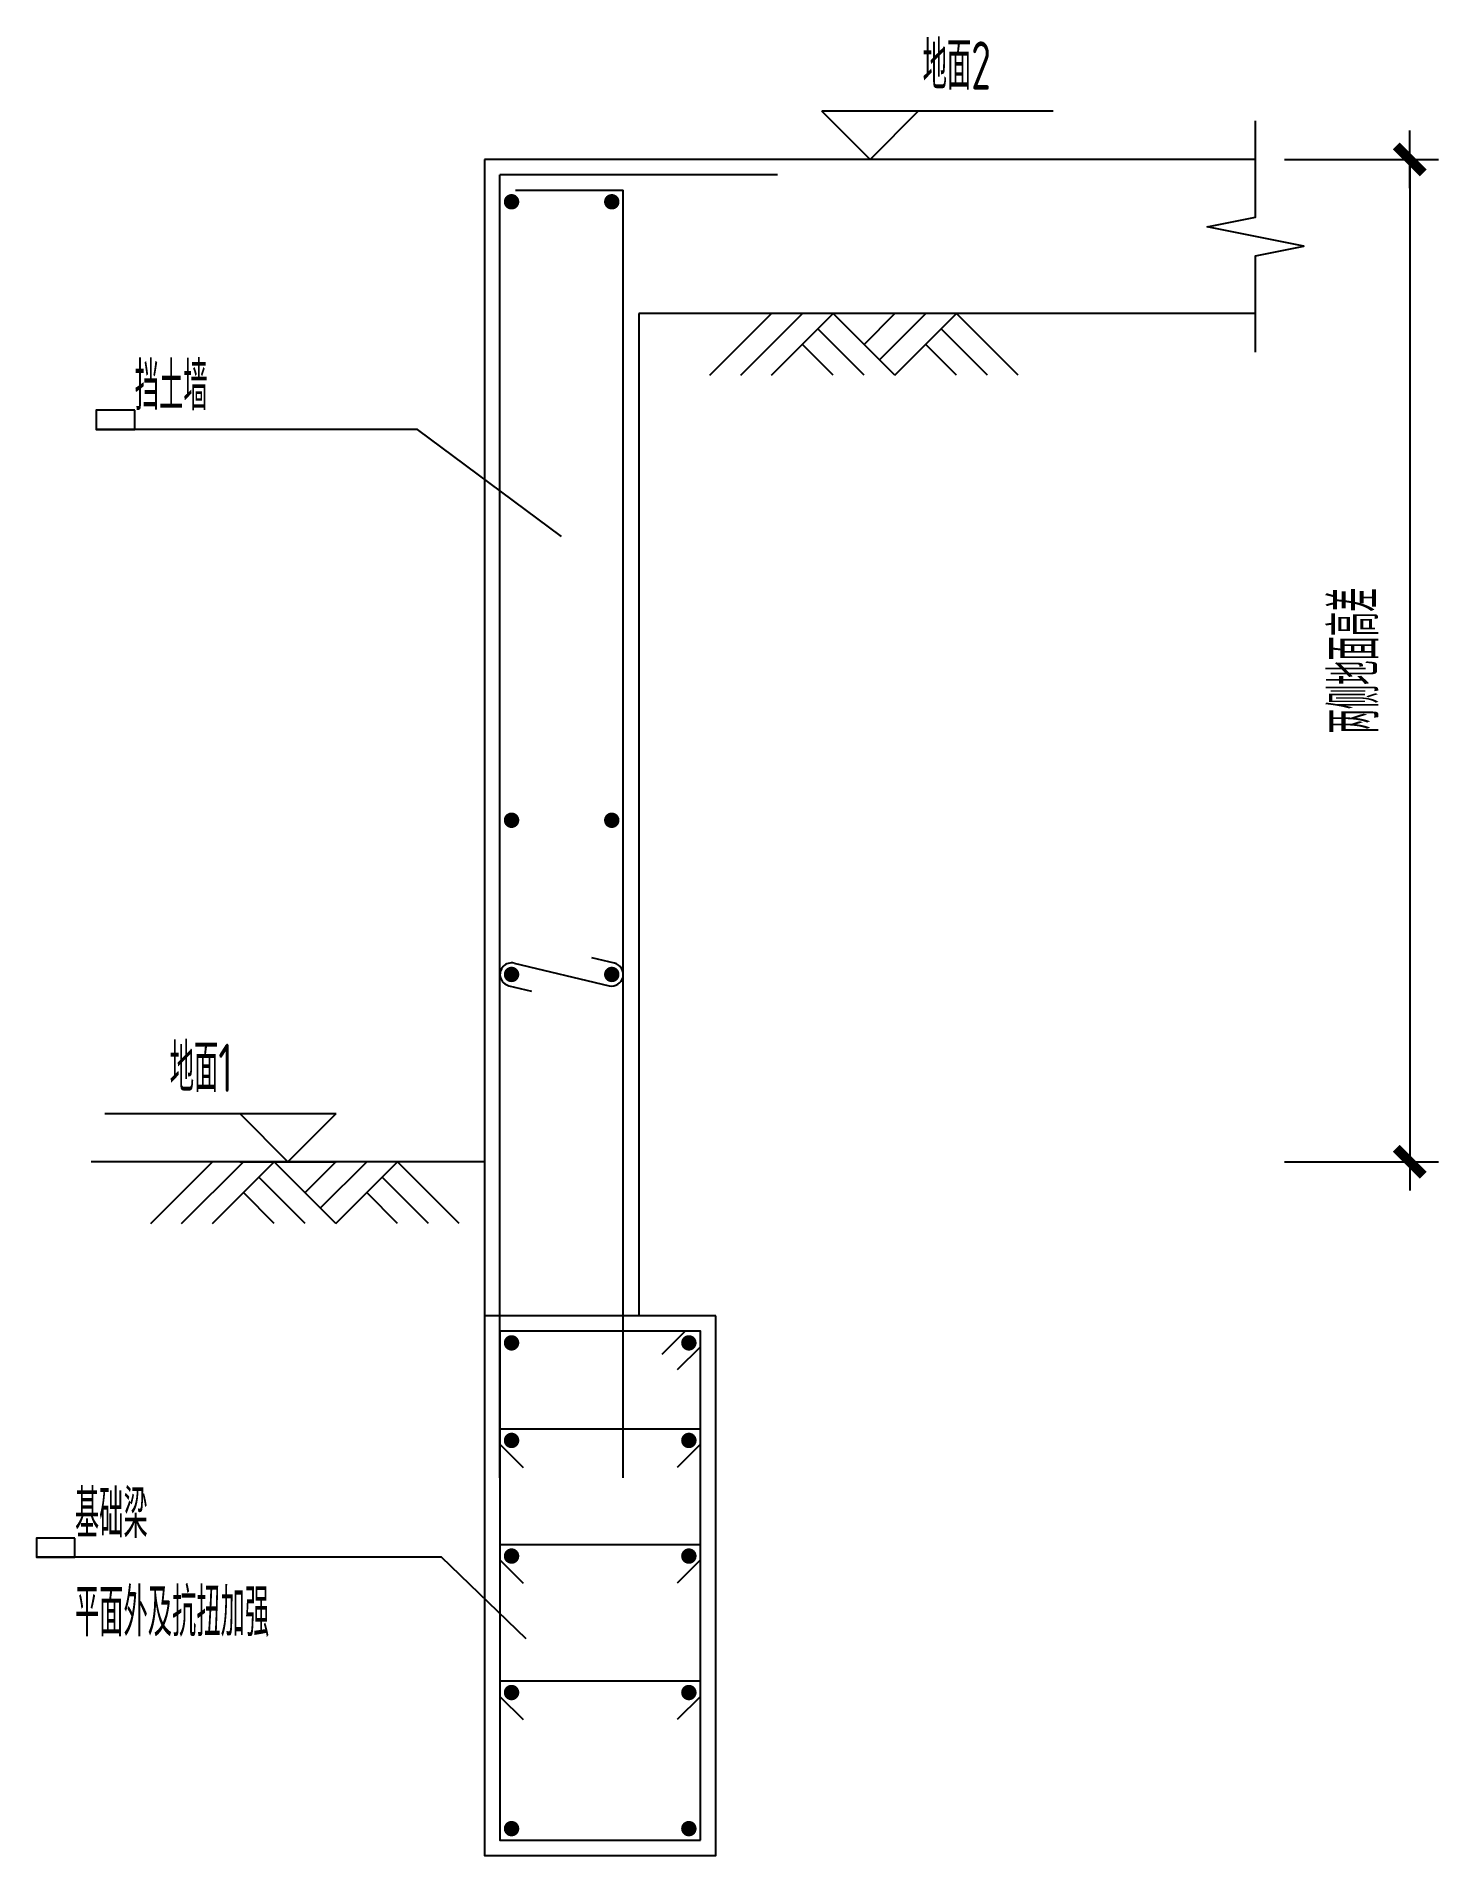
# Model space of a CAD drawing. Extents: x -469675 to 2400000, y -476501 to 2085364.
# Drawn here: x 612537 to 614356, y 461521 to 463880 of the extents above; entities that cross this region are included whole.
import ezdxf
from ezdxf.enums import TextEntityAlignment as Align

# ---------------------------------------------------------------- set-up
doc = ezdxf.new("R2010")
doc.units = 0
doc.header["$LTSCALE"] = 1000
doc.header["$MEASUREMENT"] = 0
doc.linetypes.add('DASH', pattern=[0.35, 0.25, -0.1])
doc.layers.get('0').update_dxf_attribs({"linetype": 'CONTINUOUS', "lineweight": 20})
doc.layers.get('Defpoints').update_dxf_attribs({"linetype": 'CONTINUOUS'})
for name, color, linetype in [('C-DETAIL', 3, 'CONTINUOUS'), ('C-DETAIL_DIM', 3, 'CONTINUOUS'), ('C-DETAIL_REIN', 40, 'CONTINUOUS'), ('C-DETAIL_TEXT', 4, 'CONTINUOUS'), ('C-LAYER1', 3, 'CONTINUOUS'), ('C-PLAN_TEXT', 3, 'CONTINUOUS')]:
    doc.layers.add(name, color=color, linetype=linetype)
doc.layers.add('C-注释', color=30, linetype='CONTINUOUS', plot=False)
doc.styles.add('DIM_FONT', font='gbxwxt.shx', dxfattribs={"width": 0.7, "bigfont": 'gbhzfs.shx'})
doc.styles.add('GBSTYLE', font='gbxwxt.shx', dxfattribs={"width": 0.7, "bigfont": 'gbhzfs.shx'})
doc.dimstyles.new('XB DIMN25', dxfattribs={"dimscale": 0.25, "dimtxt": 250, "dimasz": 1, "dimexe": 150, "dimexo": 150, "dimgap": 120, "dimtad": 1, "dimdec": 0, "dimzin": 0, "dimdsep": 46, "dimtxsty": 'DIM_FONT', "dimblk": '_dimx', "dimcen": 0.09, "dimclrd": 3, "dimclre": 3, "dimclrt": 7, "dimazin": 0, "dimtfac": 1, "dimtdec": 0, "dimtix": 1, "dimtmove": 2, "dimatfit": 3, "dimldrblk": '_dimx', "dimfxl": 0, "dimtolj": 1, "dimtzin": 0, "dimarcsym": 0})

msp = doc.modelspace()

# ---------------------------------------------------------------- texts
at = {"layer": 'C-DETAIL_TEXT', "ltscale": 0.25, "style": 'GBSTYLE', "width": 0.7}
for s, rotation, p in [('挡土墙', 359.9999999, (612664.8698, 463395.2846)), ('基础梁', 359.9999999, (612587.2599, 461932.6607)), ('平面外及抗扭加强', 0.0000001, (612587.2599, 461805.0292))]:
    msp.add_text(s, height=62.5, rotation=rotation, dxfattribs=at).set_placement(p)

# ---------------------------------------------------------------- blocks, each defined once
blk = doc.blocks.new('素土夯实')
at = {"layer": 'C-DETAIL', "color": 8, "ltscale": 100}
for p, q in [((-80, -80), (0, 0)), ((120, -40), (160, 0)), ((-40, -80), (40, 0)), ((0, -80), (80, 0)), ((120, -80), (60, -20)), ((160, -80), (80, 0)), ((140, -60), (200, 0)), ((160, -80), (240, 0)), ((280, -80), (220, -20)), ((320, -80), (240, 0)), ((80, -80), (40, -40)), ((240, -80), (200, -40))]:
    blk.add_line(p, q, dxfattribs=at)
blk = doc.blocks.new('BG_symbol')
at = {"layer": 'C-LAYER1', "ltscale": 100}
for p, q in [((250, 0), (0, 250)), ((1200, 250), (0, 250)), ((500, 250), (250, 0)), ((500, 0), (0, 0))]:
    blk.add_line(p, q, dxfattribs=at)
blk = doc.blocks.new('BG')
at = {"layer": 'C-PLAN_TEXT'}
blk.add_blockref('BG_symbol', (0, 0), dxfattribs=at)
at = {"layer": 'C-PLAN_TEXT', "style": 'GBSTYLE', "width": 0.7}
blk.add_attdef('标高', text='', height=250, dxfattribs=at).set_placement((700, 500), align=Align.MIDDLE)
blk = doc.blocks.new('_dimx')
blk.add_line((-150, 0), (150, 0))
at = {"const_width": 50}
blk.add_lwpolyline([(-70, -70), (70, 70)], dxfattribs=at)
blk = doc.blocks.new('*D2329')
at = {"layer": 'C-DETAIL_DIM', "color": 3, "lineweight": -2, "ltscale": 0.25, "transparency": 16777216}
for p, q in [((614156.1, 463720.8), (614356.1, 463720.8)), ((614318.6, 463720.5), (614318.6, 462421)), ((614156.1, 462420.8), (614356.1, 462420.8))]:
    blk.add_line(p, q, dxfattribs=at)
at = {"layer": 'Defpoints', "color": 0, "ltscale": 0.25, "transparency": 16777216}
for p in [(614118.6, 463720.8), (614118.6, 462420.8), (614318.6, 462420.8)]:
    blk.add_point(p, dxfattribs=at)
at = {"layer": 'C-DETAIL_DIM', "color": 3, "lineweight": -2, "ltscale": 0.25, "transparency": 16777216, "xscale": 0.25, "yscale": 0.25, "zscale": 0.25}
for p, rotation in [((614318.6, 463720.8), 90), ((614318.6, 462420.8), 270)]:
    blk.add_blockref('_dimx', p, dxfattribs=dict(at, rotation=rotation))
at = {"layer": 'C-DETAIL_DIM', "color": 7, "ltscale": 0.25, "transparency": 16777216, "insert": (614246.8, 463070.8), "char_height": 62.5, "attachment_point": 5, "rotation": 90, "style": 'DIM_FONT'}
blk.add_mtext('\\A1;两侧地面高差', dxfattribs=at)
blk = doc.blocks.new('AcsAcadShareArea')
for points in [[(0, 0), (2400000, 0), (2400000, 1700000), (0, 1700000)], [(0, 0), (138000, 0), (138000, 54000), (0, 54000)], [(138000, 0), (568000, 0), (568000, 54000), (138000, 54000)]]:
    blk.add_lwpolyline(points, close=True)
at = {"insert": (11936.6, 39827.3), "char_height": 20000, "width": 121477.997, "attachment_point": 1, "style": 'GBSTYLE'}
blk.add_mtext('唯一编号：', dxfattribs=at)
at = {"style": 'GBSTYLE', "width": 0.7}
blk.add_attdef('唯一编号', (150748.1, 17216.2), '', height=20000, dxfattribs=at)

# ---------------------------------------------------------------- dimensions: what is measured, and where the dimension line sits
at = {"layer": 'C-DETAIL_DIM', "ltscale": 0.25}
dim = msp.add_linear_dim(base=(614318.5895, 462420.7844), p1=(614118.5895, 463720.7844), p2=(614118.5895, 462420.7844), angle=270, text='两侧地面高差', dimstyle='XB DIMN25', dxfattribs=at)
dim.commit()
dim.dimension.update_dxf_attribs({"geometry": '*D2329', "text_midpoint": (614246.8132, 463070.7844)})

# ---------------------------------------------------------------- linework, layer by layer
at = {"layer": 'C-DETAIL', "ltscale": 0.25}
for p, q in [((614118.5895, 463720.7844), (613118.5895, 463720.7844)), ((613118.5895, 463720.7844), (613118.5895, 462220.7844)), ((614118.5895, 463520.7844), (613318.5895, 463520.7844)), ((613318.5895, 463520.7844), (613318.5895, 462220.7844)), ((613118.5895, 462420.7844), (612608.1963, 462420.7844))]:
    msp.add_line(p, q, dxfattribs=at)
at = {"layer": 'C-DETAIL', "color": 1, "ltscale": 0.25}
msp.add_lwpolyline([(614118.5895, 463470.7844), (614118.5895, 463595.7844), (614181.0895, 463608.2844), (614056.0895, 463633.2844), (614118.5895, 463645.7844), (614118.5895, 463770.7844)], dxfattribs=at)
at = {"layer": 'C-DETAIL', "linetype": 'DASH', "ltscale": 0.25}
msp.add_lwpolyline([(613318.5895, 462220.7844), (613118.5895, 462220.7844)], dxfattribs=at)
at = {"layer": 'C-DETAIL', "ltscale": 0.25}
msp.add_lwpolyline([(613418.5895, 462220.7844), (613118.5895, 462220.7844), (613118.5895, 461520.7844), (613418.5895, 461520.7844), (613418.5895, 462220.7844)], dxfattribs=at)
at = {"layer": 'C-DETAIL_REIN', "ltscale": 0.25}
for p, q in [((613498.5895, 463700.7844), (613138.5895, 463700.7844)), ((613138.5895, 462010.7844), (613138.5895, 463700.7844)), ((613158.5895, 463680.7844), (613298.5895, 463680.7844)), ((613298.5895, 462010.7844), (613298.5895, 463680.7844)), ((613157.0511, 462678.2164), (613280.128, 462649.0262)), ((613287.0511, 462678.2164), (613257.8608, 462685.1395)), ((613150.128, 462649.0262), (613179.3182, 462642.1031)), ((613378.5895, 462200.7844), (613348.5895, 462170.7844)), ((613398.5895, 462180.7844), (613368.5895, 462150.7844)), ((613138.5895, 462074.2844), (613398.5895, 462074.2844)), ((613138.5895, 462054.2844), (613168.5895, 462024.2844)), ((613398.5895, 462054.2844), (613368.5895, 462024.2844)), ((613138.5895, 461924.2844), (613398.5895, 461924.2844)), ((613138.5895, 461904.2844), (613168.5895, 461874.2844)), ((613398.5895, 461904.2844), (613368.5895, 461874.2844)), ((613138.5895, 461747.2844), (613398.5895, 461747.2844)), ((613138.5895, 461727.2844), (613168.5895, 461697.2844)), ((613398.5895, 461727.2844), (613368.5895, 461697.2844))]:
    msp.add_line(p, q, dxfattribs=at)
at = {"layer": 'C-DETAIL_REIN', "ltscale": 0.25, "const_width": 10}
for points in [[(613148.5895, 463665.7844, -1), (613158.5895, 463665.7844, -1)], [(613288.5895, 463665.7844, 1), (613278.5895, 463665.7844, 1)], [(613148.5895, 462863.6213, -1), (613158.5895, 462863.6213, -1)], [(613288.5895, 462863.6213, 1), (613278.5895, 462863.6213, 1)], [(613148.5895, 462663.6213, 1), (613158.5895, 462663.6213, 1)], [(613288.5895, 462663.6213, 1), (613278.5895, 462663.6213, 1)], [(613288.5895, 462663.6213, -1), (613278.5895, 462663.6213, -1)], [(613153.5895, 462190.7844, 1), (613153.5895, 462180.7844, 1)], [(613383.5895, 462190.7844, -1), (613383.5895, 462180.7844, -1)], [(613153.5895, 462064.2844, 1), (613153.5895, 462054.2844, 1)], [(613383.5895, 462064.2844, -1), (613383.5895, 462054.2844, -1)], [(613153.5895, 461914.2844, 1), (613153.5895, 461904.2844, 1)], [(613383.5895, 461914.2844, -1), (613383.5895, 461904.2844, -1)], [(613153.5895, 461737.2844, 1), (613153.5895, 461727.2844, 1)], [(613383.5895, 461737.2844, -1), (613383.5895, 461727.2844, -1)], [(613383.5895, 461727.2844, 1), (613383.5895, 461737.2844, 1)], [(613153.5895, 461550.7844, -1), (613153.5895, 461560.7844, -1)], [(613383.5895, 461550.7844, 1), (613383.5895, 461560.7844, 1)]]:
    msp.add_lwpolyline(points, format="xyb", close=True, dxfattribs=at)
at = {"layer": 'C-DETAIL_REIN', "ltscale": 0.25}
msp.add_lwpolyline([(613398.5895, 461540.7844), (613398.5895, 462200.7844), (613138.5895, 462200.7844), (613138.5895, 461540.7844), (613398.5895, 461540.7844)], dxfattribs=at)
for centre, start, end in [((613153.5895, 462663.6213), 76.6576362, 256.6576362), ((613283.5895, 462663.6213), 256.6576362, 76.6576362)]:
    msp.add_arc(centre, 15, start, end, dxfattribs=at)
at = {"layer": 'C-DETAIL_TEXT', "ltscale": 0.25, "flags": 128}
for points in [[(613218.5895, 463231.4674), (613031.79, 463370.2846), (612614.8698, 463370.2846)], [(613172.5793, 461802.1422), (613062.6067, 461907.6607), (612537.2599, 461907.6607)]]:
    msp.add_lwpolyline(points, dxfattribs=at)
at = {"layer": 'C-注释', "ltscale": 0.25}
for points in [[(612664.8698, 463395.2846), (612614.8698, 463395.2846), (612614.8698, 463370.2846), (612664.8698, 463370.2846)], [(612587.2599, 461932.6607), (612537.2599, 461932.6607), (612537.2599, 461907.6607), (612587.2599, 461907.6607)]]:
    msp.add_lwpolyline(points, close=True, dxfattribs=at)

# ---------------------------------------------------------------- block references
at = {"color": 1}
msp.add_blockref('AcsAcadShareArea', (0, 0), dxfattribs=at)
at = {"layer": 'C-DETAIL', "color": 8, "ltscale": 0.25}
for p in [(613490.9272, 463520.7844), (612765.6963, 462420.7844)]:
    msp.add_blockref('素土夯实', p, dxfattribs=at)
at = {"layer": 'C-LAYER1', "ltscale": 0.25}
ref = msp.add_blockref('BG', (613556.0895, 463720.7844), dxfattribs=dict(at, xscale=0.25, yscale=0.25, zscale=0.25))
ref.add_attrib('标高', '地面2', dxfattribs={"height": 62.5, "style": 'GBSTYLE', "width": 0.7}).set_placement((613731.0895, 463845.7844), align=Align.MIDDLE)
ref = msp.add_blockref('BG', (612926.1246, 462420.7844), dxfattribs=dict(at, xscale=-0.25, yscale=0.25, zscale=0.25))
ref.add_attrib('标高', '地面1', dxfattribs={"height": 62.5, "style": 'GBSTYLE', "width": 0.7}).set_placement((612751.1246, 462545.7844), align=Align.MIDDLE)

msp.set_redraw_order([(e.dxf.handle, doc.entitydb.next_handle()) for e in msp.query("TEXT MTEXT ATTDEF DIMENSION ARC_DIMENSION")])  # texts and dimensions are drawn at this point

doc.saveas('drawing.dxf')
